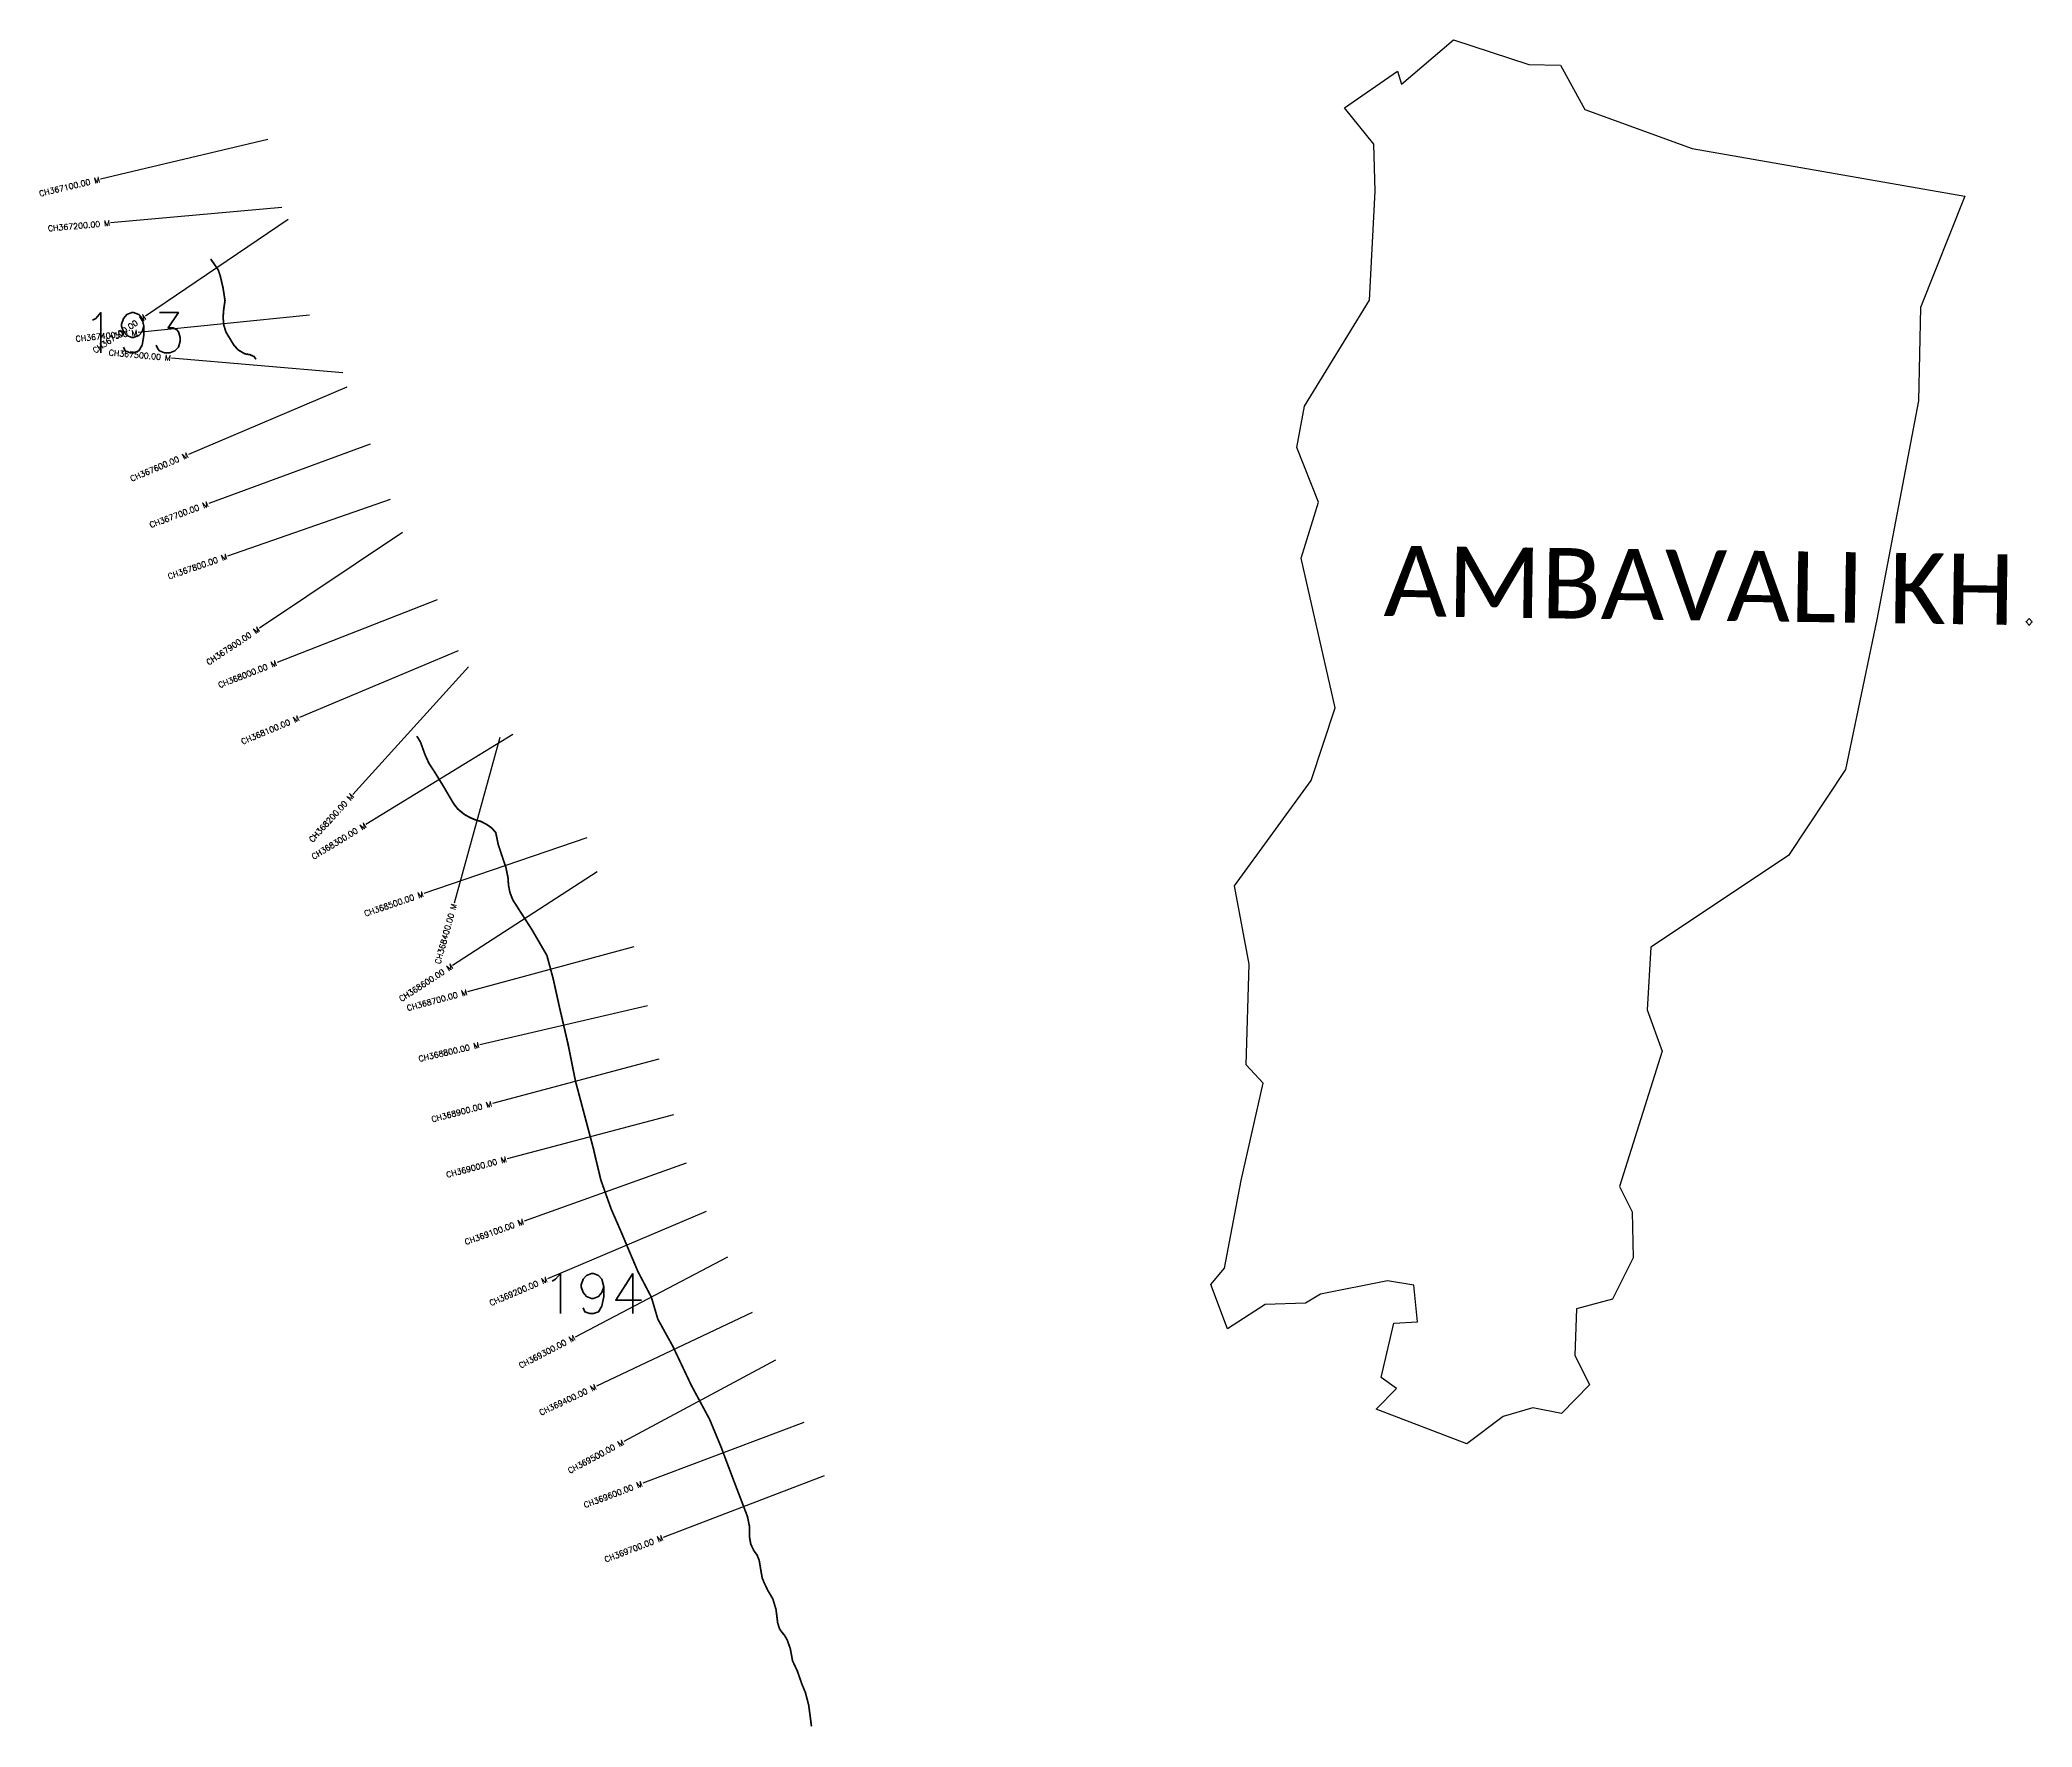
# Model space of a CAD drawing. Header units: metres. Extents: x 298651 to 302124, y 1966590 to 1969531.
import ezdxf
from ezdxf.enums import TextEntityAlignment as Align

# ---------------------------------------------------------------- set-up
doc = ezdxf.new("R2010")
doc.units = ezdxf.units.M
doc.header["$MEASUREMENT"] = 0
for name, color, linetype in [('CS', 134, 'Continuous'), ('CSMark', 6, 'Continuous'), ('NATURALLY PROTECTED', 3, 'Continuous'), ('VILLAGE NAME', 250, 'Continuous')]:
    doc.layers.add(name, color=color, linetype=linetype)
doc.styles.get("Standard").update_dxf_attribs({"font": 'simplex.shx'})

msp = doc.modelspace()

# ---------------------------------------------------------------- linework, layer by layer
at = {"color": 6, "flags": 128}
for points in [[(301344.2, 1969409.8), (301531.1, 1969341.5), (302006.1, 1969258.9), (301929.2, 1969064.8), (301925.4, 1968901.8), (301852.7, 1968520.7), (301798.3, 1968259.1), (301698.9, 1968109.6), (301459.2, 1967949.8), (301452.7, 1967840.2), (301479, 1967768.7), (301404.3, 1967532.4), (301426.8, 1967488.1), (301428.1, 1967408.3), (301392.2, 1967336.2), (301329.3, 1967319.5), (301326.4, 1967238.6), (301352.4, 1967187), (301303.5, 1967136.7), (301253.4, 1967146.5), (301201.6, 1967131.4), (301138.2, 1967083.8), (300980.5, 1967144.5), (301015.8, 1967180.3), (300989.2, 1967199.6), (301011.3, 1967294.6), (301052.3, 1967296.4), (301045.9, 1967360.8), (301000.4, 1967368.2), (300883.4, 1967344.8), (300857.2, 1967328.9), (300786.9, 1967327.1), (300721.4, 1967284.2), (300692.4, 1967361.6), (300716.3, 1967390.3), (300745.3, 1967543), (300783.5, 1967712.6), (300753.9, 1967744.4), (300758.8, 1967920), (300733.4, 1968056.7), (300867.1, 1968240.1), (300908.8, 1968366.9), (300849.4, 1968628), (300879.9, 1968725.5), (300841.9, 1968820.7), (300855.4, 1968892.8), (300968.5, 1969077.3), (300978.9, 1969267.4), (300976.1, 1969349.6), (300925, 1969412.9), (301017.4, 1969476.4), (301024.5, 1969453.7), (301115.1, 1969531.2), (301246.7, 1969488), (301301.6, 1969486.9)], [(301301.6, 1969486.9), (301344.2, 1969409.8)]]:
    msp.add_lwpolyline(points, dxfattribs=at)
at = {"layer": 'CS'}
for p, q in [((299048.9, 1969357.4), (298757, 1969288.2)), ((299073.4, 1969238.7), (298774.6, 1969212)), ((299084.2, 1969217.8), (298835.7, 1969049.7)), ((299121.2, 1969051.3), (298822.7, 1969020.9)), ((299179.6, 1968950.6), (298880.7, 1968976.6)), ((299186.4, 1968925.8), (298910.3, 1968808.4)), ((299227.4, 1968826.6), (298945.9, 1968723)), ((299261.8, 1968729.8), (298978.4, 1968631.4)), ((299283.6, 1968672.2), (299034.1, 1968505.6)), ((299344.1, 1968555.3), (299064.8, 1968445.8)), ((299380.4, 1968466), (299103.9, 1968349.8)), ((299398.5, 1968438.1), (299196.8, 1968216)), ((299475.6, 1968320.1), (299219.7, 1968163.6)), ((299453.3, 1968315.4), (299373.7, 1968026.1)), ((299604.7, 1968140), (299320.8, 1968043.2)), ((299622.5, 1968080.9), (299370.7, 1967917.9)), ((299686.5, 1967950.3), (299397, 1967871.7)), ((299710.5, 1967847.6), (299418.3, 1967779.6)), ((299730.1, 1967754.3), (299440.1, 1967677.3)), ((299755.7, 1967657.7), (299465.8, 1967580.6)), ((299777.9, 1967573.2), (299495.4, 1967472.2)), ((299812.5, 1967488.7), (299536.3, 1967371.5)), ((299850.1, 1967409.3), (299584.2, 1967270.2)), ((299892.7, 1967313), (299621.6, 1967184.5)), ((299933.5, 1967230), (299669.2, 1967088.1)), ((299983, 1967121), (299702.2, 1967015.3)), ((300018.2, 1967028.3), (299738, 1966921))]:
    msp.add_line(p, q, dxfattribs=at)
at = {"layer": 'NATURALLY PROTECTED', "const_width": 3, "flags": 128}
for points in [[(298949.2, 1969149.3), (298949.9, 1969148.2), (298953.2, 1969143.6), (298962.3, 1969130.2), (298965.7, 1969120.4), (298970.7, 1969099.1), (298972.9, 1969085.3), (298974.2, 1969076.5), (298972.5, 1969065.6), (298971.5, 1969057.3), (298970.9, 1969046.8), (298972.2, 1969033.5), (298975.9, 1969021.7), (298989.4, 1968999.4), (298997.1, 1968990.7), (299008.8, 1968983.9), (299017.7, 1968982.4), (299024.9, 1968979.1), (299028.2, 1968974.3)], [(299308.2, 1968317.3), (299309.5, 1968316.1), (299314.8, 1968307.3), (299322.9, 1968284.9), (299329.9, 1968269.6), (299339, 1968255.9), (299355.4, 1968229.2), (299372.6, 1968199.8), (299379.9, 1968190.5), (299391.4, 1968181), (299401.4, 1968175.5), (299411, 1968171.4), (299419.8, 1968169), (299430.2, 1968163.6), (299439.3, 1968157.2), (299446, 1968149.4), (299447.4, 1968143.1), (299450.1, 1968129.5), (299456.2, 1968110.8), (299463.7, 1968088.9), (299467.3, 1968071.2), (299468.3, 1968057.3), (299470.7, 1968045.2), (299475.6, 1968032.4), (299486.1, 1968015.8), (299508.6, 1967981), (299535.1, 1967935.4), (299546, 1967895.2), (299557.6, 1967842.7), (299571.9, 1967781.2), (299584.9, 1967716.5), (299616.7, 1967596.8), (299618.2, 1967589.7), (299629.3, 1967543.5), (299647.3, 1967493), (299664.5, 1967453.5), (299693.8, 1967384.3), (299717.2, 1967339.7), (299728.5, 1967301.3), (299754.6, 1967254.1), (299786.7, 1967186.3), (299818.7, 1967126.8), (299838.2, 1967079.8), (299861.5, 1967018), (299877.9, 1966975.1), (299884.6, 1966957.6), (299888.2, 1966940.2), (299888.2, 1966922.2), (299890.5, 1966909), (299895.8, 1966897.9), (299901.4, 1966890.3), (299905.1, 1966881.1), (299907.3, 1966868.1), (299910.4, 1966850.1), (299913.9, 1966841.7), (299919.9, 1966829), (299928.9, 1966813.8), (299934.5, 1966795.1), (299937.3, 1966772.3), (299940.4, 1966762), (299943.3, 1966757.5), (299949.5, 1966749.9), (299954.1, 1966741.9), (299959.4, 1966726.7), (299963.3, 1966705.7), (299971.7, 1966687.8), (299979.4, 1966665.6), (299985.6, 1966650.7), (299991.4, 1966628.6), (299996.2, 1966592.3), (299996.7, 1966591.7)]]:
    msp.add_lwpolyline(points, dxfattribs=at)

# ---------------------------------------------------------------- texts
at = {"char_height": 70, "attachment_point": 1}
for s, insert in [('193', (298725, 1969055.7)), ('194', (299526.1, 1967380.9))]:
    msp.add_mtext_dynamic_manual_height_columns(s, width=95.172, gutter_width=1, heights=[0], dxfattribs=dict(at, insert=insert))
at = {"layer": 'CSMark'}
for s, rotation, p in [('CH367100.00 M', 13.3334, (298756, 1969287.9)), ('CH367200.00 M', 5.1109, (298773.6, 1969211.9)), ('CH367300.00 M', 34.0725, (298834.9, 1969049.1)), ('CH367400.00 M', 5.8084, (298821.7, 1969020.8)), ('CH367500.00 M', 355.0423, (298879.7, 1968976.7)), ('CH367600.00 M', 23.0434, (298909.4, 1968808)), ('CH367700.00 M', 20.2134, (298944.9, 1968722.6)), ('CH367800.00 M', 19.1507, (298977.5, 1968631)), ('CH367900.00 M', 33.7217, (299033.2, 1968505.1)), ('CH368000.00 M', 21.4093, (299063.9, 1968445.4)), ('CH368100.00 M', 22.8016, (299103, 1968349.4)), ('CH368200.00 M', 47.7695, (299196.2, 1968215.2)), ('CH368300.00 M', 31.4447, (299218.8, 1968163)), ('CH368500.00 M', 18.8427, (299319.8, 1968042.8)), ('CH368400.00 M', 74.6136, (299373.4, 1968025.2)), ('CH368600.00 M', 32.9212, (299369.9, 1967917.4)), ('CH368700.00 M', 15.1813, (299396, 1967871.5)), ('CH368800.00 M', 13.0995, (299417.3, 1967779.4)), ('CH368900.00 M', 14.8784, (299439.1, 1967677)), ('CH369000.00 M', 14.8784, (299464.8, 1967580.4)), ('CH369100.00 M', 19.6733, (299494.5, 1967471.8)), ('CH369200.00 M', 22.9894, (299535.4, 1967371.1)), ('CH369300.00 M', 27.6216, (299583.4, 1967269.8)), ('CH369400.00 M', 25.3482, (299620.7, 1967184.1)), ('CH369500.00 M', 28.2372, (299668.3, 1967087.6)), ('CH369600.00 M', 20.6253, (299701.3, 1967014.9)), ('CH369700.00 M', 20.9573, (299737.1, 1966920.6))]:
    msp.add_text(s, height=10, rotation=rotation, dxfattribs=at).set_placement(p, align=Align.MIDDLE_RIGHT)
at = {"layer": 'VILLAGE NAME', "insert": (300994.8, 1968649.9), "char_height": 122.778, "attachment_point": 1, "rotation": 359.1736}
msp.add_mtext_dynamic_manual_height_columns('{\\fCalibri|b0|i0|c0|p34;AMBAVALI KH}.', width=1512.127, gutter_width=613.9, heights=[280.3], dxfattribs=at)

doc.saveas('drawing.dxf')
